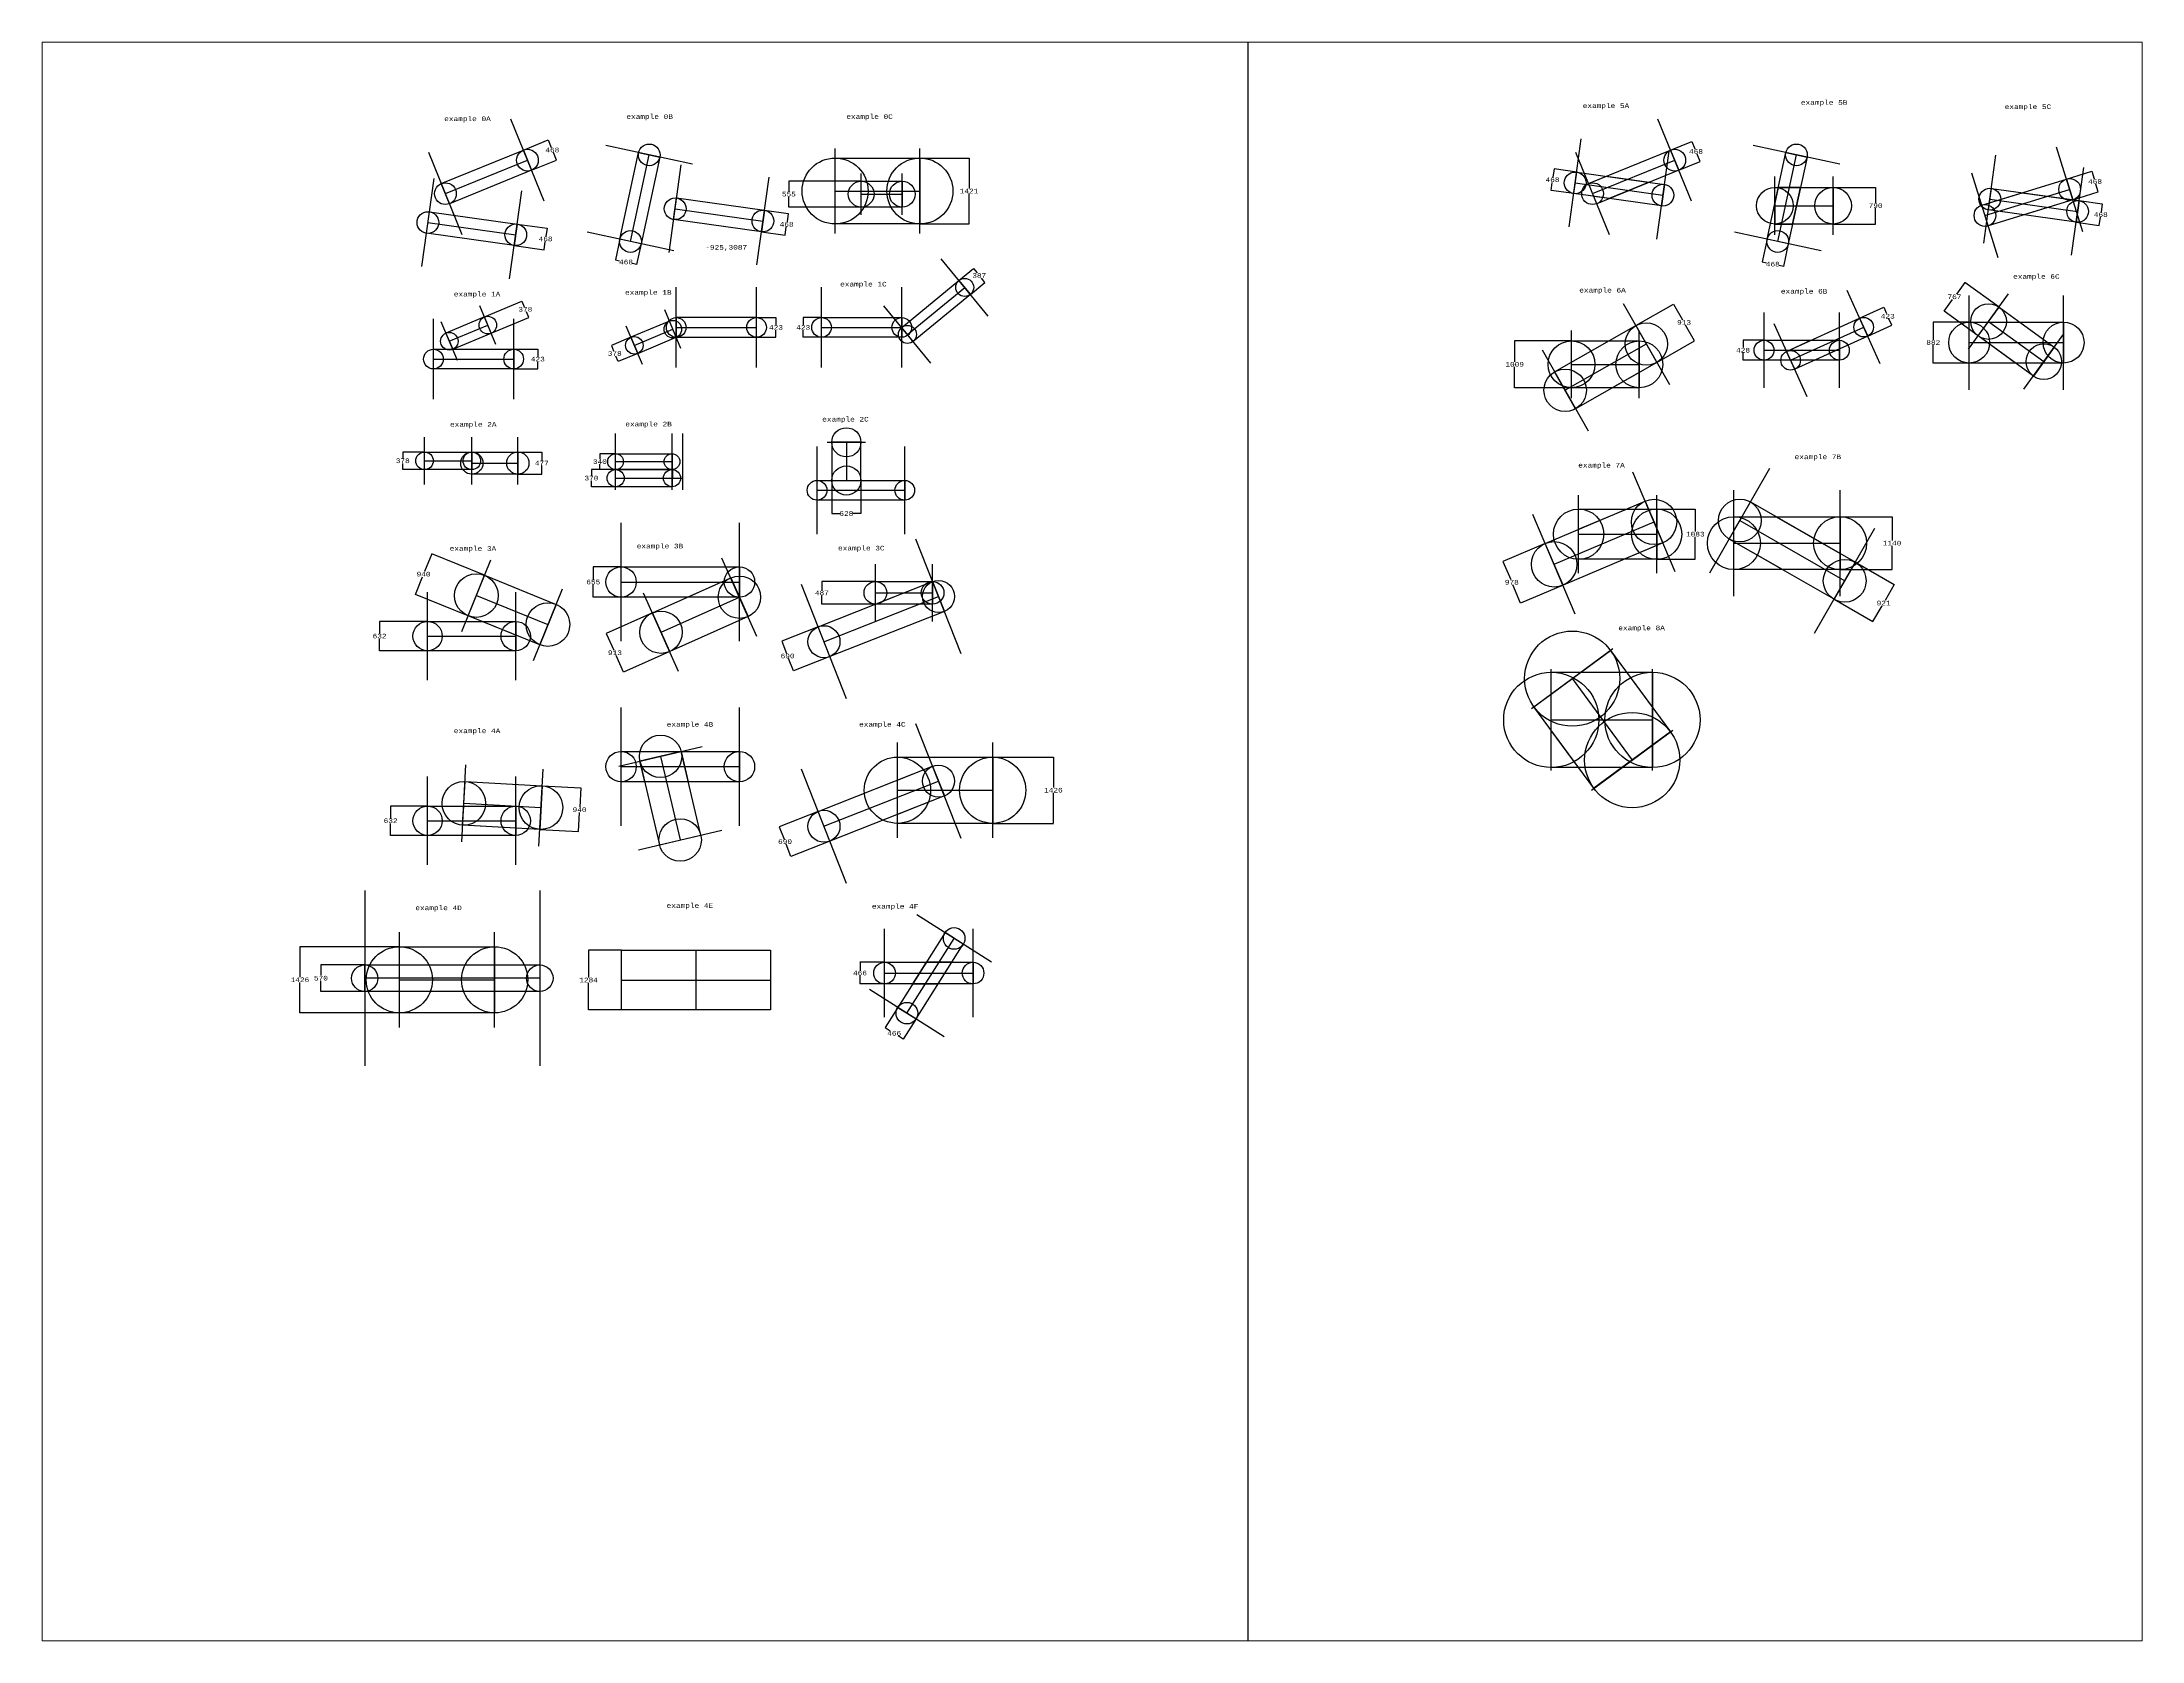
# Paper-space layout 'Layout1' of a CAD drawing. Header units: centimetres. Extents: x 1.05 to 9.48, y 0.8 to 7.22.
# The model-space entities are those that its viewports show. They can reach past a viewport. Long polylines and large blocks are cut down to what shows.
import ezdxf

# ---------------------------------------------------------------- set-up
doc = ezdxf.new("R2010")
doc.units = ezdxf.units.CM
doc.header["$MEASUREMENT"] = 0
for name, color, linetype in [('intersection', 1, 'Continuous'), ('Rectangle', 5, 'Continuous'), ('text', 7, 'Continuous')]:
    doc.layers.add(name, color=color, linetype=linetype)
doc.styles.get("Standard").update_dxf_attribs({"font": 'COUR.TTF', "height": 100})
doc.dimstyles.get("Standard").update_dxf_attribs({"dimtxt": 0.18, "dimasz": 0.18, "dimexe": 0.18, "dimexo": 0.0625, "dimgap": 0.09, "dimtad": 0, "dimtih": 1, "dimtoh": 1, "dimdec": 0, "dimzin": 0, "dimdsep": 46, "dimtxsty": 'Standard', "dimcen": 0.09, "dimadec": 0, "dimazin": 0, "dimtfac": 1, "dimtdec": 0, "dimtofl": 0, "dimtmove": 0, "dimatfit": 3, "dimfxl": 0, "dimtolj": 1, "dimtzin": 0, "dimarcsym": 0})

# ---------------------------------------------------------------- blocks, each defined once
blk = doc.blocks.new('*D68')
at = {"color": 0, "lineweight": -2}
for p, q in [((-9199.346434160052, 7056.681590075056), (-8663.32062581053, 7275.399534511958)), ((-8663.419282484072, 7275.164871219633), (-8598.049947388386, 7114.960134584297)), ((-9022.53782974069, 6623.365634445358), (-8486.512021391167, 6842.083578882261)), ((-8486.746684683494, 6842.182235555803), (-8552.11601977918, 7002.386972191136))]:
    blk.add_line(p, q, dxfattribs=at)
at = {"color": 0}
for points in [[(-8663.391505820251, 7275.176205104532), (-8663.447059147895, 7275.153537334734), (-8663.487285793464, 7275.331531202566)], [(-8486.718908019673, 6842.193569440702), (-8486.774461347317, 6842.170901670905), (-8486.678681374102, 6842.015575572868)]]:
    blk.add_solid(points, dxfattribs=at)
at = {"color": 0, "insert": (-8575.082983583783, 7058.673553387717), "char_height": 100, "attachment_point": 5}
blk.add_mtext('\\A1;468', dxfattribs=at)
blk = doc.blocks.new('*D69')
at = {"color": 0, "lineweight": -2}
for p, q in [((-9330.583454765583, 5464.743762594195), (-8687.760596573899, 5375.000116606567)), ((-9395.292745873126, 5001.238953941298), (-8752.469887681442, 4911.495307953669)), ((-8752.623270572805, 4911.698467222808), (-8728.151608097343, 5086.986019272425)), ((-8687.963755843037, 5374.846733715203), (-8712.435418318499, 5199.559181665587))]:
    blk.add_line(p, q, dxfattribs=at)
at = {"color": 0}
for points in [[(-8687.993467689746, 5374.850881746685), (-8687.934043996327, 5374.842585683722), (-8687.93886765415, 5375.025004795454)], [(-8752.652982419515, 4911.702615254289), (-8752.593558726096, 4911.694319191327), (-8752.648158761693, 4911.520196142557)]]:
    blk.add_solid(points, dxfattribs=at)
at = {"color": 0, "insert": (-8720.293513207922, 5143.272600469005), "char_height": 100, "attachment_point": 5}
blk.add_mtext('\\A1;468', dxfattribs=at)
blk = doc.blocks.new('*D74')
at = {"color": 0, "lineweight": -2}
for p, q in [((-4006.566664064321, 5761.741413274221), (-3494.916649453493, 5690.272839804773)), ((-3495.119819835318, 5690.119471633534), (-3519.604102999768, 5514.834262615313)), ((-4071.30953782698, 5298.241294291549), (-3559.659523216152, 5226.7727208221)), ((-3559.81289138739, 5226.975891203925), (-3535.32860822294, 5402.26110022215))]:
    blk.add_line(p, q, dxfattribs=at)
at = {"color": 0}
for points in [[(-3495.149531381406, 5690.12362181775), (-3495.090108289229, 5690.115321449319), (-3495.094918730025, 5690.297740910066)], [(-3559.842602933478, 5226.980041388141), (-3559.783179841301, 5226.97174101971), (-3559.837792492684, 5226.797621927393)]]:
    blk.add_solid(points, dxfattribs=at)
at = {"color": 0, "insert": (-3527.466355611353, 5458.54768141873), "char_height": 100, "attachment_point": 5}
blk.add_mtext('\\A1;468', dxfattribs=at)
blk = doc.blocks.new('*D75')
at = {"color": 0, "lineweight": -2}
for p, q in [((-7119.71444660586, 5137.454077890752), (-7215.573784740608, 4694.697827991151)), ((-6662.312003801521, 5038.423752653371), (-6758.171341936269, 4595.667502753769)), ((-7215.359772137515, 4694.835663420983), (-7125.514218341551, 4675.383571387988)), ((-6758.309177366102, 4595.881515356862), (-6848.154731162063, 4615.333607389857))]:
    blk.add_line(p, q, dxfattribs=at)
at = {"color": 0}
for points in [[(-7215.353424039744, 4694.864984090394), (-7215.366120235287, 4694.806342751573), (-7215.535696153978, 4694.873752007614)], [(-6758.30282926833, 4595.910836026273), (-6758.315525463873, 4595.852194687451), (-6758.133253349639, 4595.843426770232)]]:
    blk.add_solid(points, dxfattribs=at)
at = {"color": 0, "insert": (-6986.834474751808, 4645.358589388923), "char_height": 100, "attachment_point": 5}
blk.add_mtext('\\A1;468', dxfattribs=at)
blk = doc.blocks.new('*D76')
at = {"color": 0, "lineweight": -2}
for p, q in [((-656.9375, 6886.5), (402.1800000000003, 6886.5)), ((402.0000000000003, 6886.32), (402.0000000000001, 6231.004529914529)), ((401.9999999999999, 5465.68), (402.0000000000001, 6120.995470085471)), ((-656.9375, 5465.5), (402.18, 5465.5))]:
    blk.add_line(p, q, dxfattribs=at)
at = {"color": 0}
for points in [[(401.9700000000003, 6886.32), (402.0300000000003, 6886.32), (402.0000000000003, 6886.5)], [(401.97, 5465.68), (402.0299999999999, 5465.68), (401.9999999999999, 5465.5)]]:
    blk.add_solid(points, dxfattribs=at)
at = {"color": 0, "insert": (401.9999999999991, 6176), "char_height": 100, "attachment_point": 5}
blk.add_mtext('\\A1;1421', dxfattribs=at)
blk = doc.blocks.new('*D77')
at = {"color": 0, "lineweight": -2}
for p, q in [((-1922.0625, 6385.5), (-3480.18, 6385.500000000001)), ((-3480, 6385.320000000001), (-3480, 6163.00452991453)), ((-3480, 5830.680000000001), (-3480, 6052.995470085471)), ((-1922.0625, 5830.5), (-3480.18, 5830.500000000001))]:
    blk.add_line(p, q, dxfattribs=at)
at = {"color": 0}
for points in [[(-3480.03, 6385.320000000001), (-3479.97, 6385.320000000001), (-3480, 6385.500000000001)], [(-3480.03, 5830.680000000001), (-3479.97, 5830.680000000001), (-3480, 5830.500000000001)]]:
    blk.add_solid(points, dxfattribs=at)
at = {"color": 0, "insert": (-3480.000000000001, 6108), "char_height": 100, "attachment_point": 5}
blk.add_mtext('\\A1;555', dxfattribs=at)
blk = doc.blocks.new('*D78')
at = {"color": 0, "lineweight": -2}
for p, q in [((-10037.02218080965, 3462.32373623822), (-9229.08598207888, 3801.072889441002)), ((-9229.182381840856, 3800.837290022727), (-9179.771837120503, 3682.99030117821)), ((-9890.862541697205, 3113.724596975773), (-9082.926342966432, 3452.473750178554)), ((-9083.161942384704, 3452.570149940531), (-9132.572487105057, 3570.417138785048))]:
    blk.add_line(p, q, dxfattribs=at)
at = {"color": 0}
for points in [[(-9229.154715242501, 3800.848889994085), (-9229.21004843921, 3800.825690051369), (-9229.251981669004, 3801.003289612853)], [(-9083.134275786351, 3452.581749911889), (-9083.189608983059, 3452.558549969173), (-9083.092342556556, 3452.404150350405)]]:
    blk.add_solid(points, dxfattribs=at)
at = {"color": 0, "insert": (-9156.17216211278, 3626.703719981628), "char_height": 100, "attachment_point": 5}
blk.add_mtext('\\A1;378', dxfattribs=at)
blk = doc.blocks.new('*D79')
at = {"color": 0, "lineweight": -2}
for p, q in [((-9406.9375, 2766.5), (-8886.82, 2766.5)), ((-8887, 2766.32), (-8887, 2611.286581196581)), ((-9406.9375, 2343.5), (-8886.82, 2343.5)), ((-8887, 2343.679999999999), (-8887, 2498.713418803418))]:
    blk.add_line(p, q, dxfattribs=at)
at = {"color": 0}
for points in [[(-8887.03, 2766.32), (-8886.97, 2766.32), (-8887, 2766.5)], [(-8887.03, 2343.679999999999), (-8886.97, 2343.679999999999), (-8887, 2343.5)]]:
    blk.add_solid(points, dxfattribs=at)
at = {"color": 0, "insert": (-8887, 2554.999999999998), "char_height": 100, "attachment_point": 5}
blk.add_mtext('\\A1;423', dxfattribs=at)
blk = doc.blocks.new('*D80')
at = {"color": 0, "lineweight": -2}
for p, q in [((-6882.062654709859, 3025.306776669746), (-7303.858499728277, 2848.670249492583)), ((-7303.622941705287, 2848.573748623126), (-7254.258740560945, 2730.695440732408)), ((-7157.751987650568, 2500.243970448527), (-7207.116188794911, 2618.122278339246)), ((-6736.052643501608, 2676.644939602701), (-7157.848488520026, 2500.008412425538))]:
    blk.add_line(p, q, dxfattribs=at)
at = {"color": 0}
for points in [[(-7303.595270130918, 2848.585336719254), (-7303.650613279658, 2848.562160526999), (-7303.692470282053, 2848.739778069349)], [(-7157.724316076199, 2500.255558544654), (-7157.779659224939, 2500.232382352399), (-7157.682459073802, 2500.077941002304)]]:
    blk.add_solid(points, dxfattribs=at)
at = {"color": 0, "insert": (-7230.687464677929, 2674.408859535826), "char_height": 100, "attachment_point": 5}
blk.add_mtext('\\A1;378', dxfattribs=at)
blk = doc.blocks.new('*D81')
at = {"color": 0, "lineweight": -2}
for p, q in [((-4175.9375, 3448.5), (-3756.816002044637, 3448.5)), ((-3756.996002044637, 3448.32), (-3756.996002044637, 3293.286581196581)), ((-3756.996002044637, 3025.68), (-3756.996002044637, 3180.713418803419)), ((-4175.9375, 3025.5), (-3756.816002044638, 3025.5))]:
    blk.add_line(p, q, dxfattribs=at)
at = {"color": 0}
for points in [[(-3757.026002044637, 3448.32), (-3756.966002044637, 3448.32), (-3756.996002044637, 3448.5)], [(-3757.026002044638, 3025.68), (-3756.966002044637, 3025.68), (-3756.996002044637, 3025.5)]]:
    blk.add_solid(points, dxfattribs=at)
at = {"color": 0, "insert": (-3756.996002044638, 3237), "char_height": 100, "attachment_point": 5}
blk.add_mtext('\\A1;423', dxfattribs=at)
blk = doc.blocks.new('*D82')
at = {"color": 0, "lineweight": -2}
for p, q in [((-2776.0625, 3448.5), (-3170.373911902562, 3448.5)), ((-3170.193911902562, 3448.320000000001), (-3170.193911902562, 3293.286581196582)), ((-3170.193911902563, 3025.68), (-3170.193911902562, 3180.713418803419)), ((-2776.0625, 3025.5), (-3170.373911902563, 3025.5))]:
    blk.add_line(p, q, dxfattribs=at)
at = {"color": 0}
for points in [[(-3170.223911902563, 3448.320000000001), (-3170.163911902562, 3448.320000000001), (-3170.193911902562, 3448.5)], [(-3170.223911902563, 3025.68), (-3170.163911902563, 3025.68), (-3170.193911902563, 3025.5)]]:
    blk.add_solid(points, dxfattribs=at)
at = {"color": 0, "insert": (-3170.193911902563, 3237), "char_height": 100, "attachment_point": 5}
blk.add_mtext('\\A1;423', dxfattribs=at)
blk = doc.blocks.new('*D83')
at = {"color": 0, "lineweight": -2}
for p, q in [((185.2857410570668, 4248.611044239175), (498.8897772870641, 4506.005435694778)), ((430.8108812893456, 3949.468259746686), (744.4149175193429, 4206.862651202289)), ((498.8648388478737, 4505.752101776302), (575.3153035431535, 4412.606426905472)), ((744.1615836008668, 4206.88758964148), (667.7111189055872, 4300.03326451231))]:
    blk.add_line(p, q, dxfattribs=at)
at = {"color": 0}
for points in [[(498.8880282110126, 4505.77113473291), (498.8416494847343, 4505.733068819694), (498.7506411082309, 4505.891237955136)], [(744.1847729640058, 4206.906622598088), (744.1383942377274, 4206.868556684873), (744.2757813405096, 4206.748453462646)]]:
    blk.add_solid(points, dxfattribs=at)
at = {"color": 0, "insert": (621.5132112243703, 4356.319845708891), "char_height": 100, "attachment_point": 5}
blk.add_mtext('\\A1;387', dxfattribs=at)
blk = doc.blocks.new('*D84')
at = {"color": 0, "lineweight": -2}
for p, q in [((-11327.0625, 553), (-11796.9045267023, 553.0000000000001)), ((-11796.7245267023, 552.8200000000002), (-11796.7245267023, 420.2865811965814)), ((-11327.0625, 175), (-11796.9045267023, 175.0000000000001)), ((-11796.7245267023, 175.1800000000001), (-11796.7245267023, 307.713418803419))]:
    blk.add_line(p, q, dxfattribs=at)
at = {"color": 0}
for points in [[(-11796.7545267023, 552.8200000000002), (-11796.69452670229, 552.8200000000002), (-11796.7245267023, 553.0000000000001)], [(-11796.7545267023, 175.1800000000001), (-11796.69452670229, 175.1800000000001), (-11796.7245267023, 175.0000000000001)]]:
    blk.add_solid(points, dxfattribs=at)
at = {"color": 0, "insert": (-11796.7245267023, 363.9999999999983), "char_height": 100, "attachment_point": 5}
blk.add_mtext('\\A1;378', dxfattribs=at)
blk = doc.blocks.new('*D85')
at = {"color": 0, "lineweight": -2}
for p, q in [((-9317.9375, 552.5), (-8801.860875270104, 552.4999999999999)), ((-8802.040875270104, 552.3199999999999), (-8802.040875270104, 367.8079487179486)), ((-9317.9375, 75.5), (-8801.860875270104, 75.49999999999986)), ((-8802.040875270104, 75.67999999999986), (-8802.040875270104, 260.1920512820512))]:
    blk.add_line(p, q, dxfattribs=at)
at = {"color": 0}
for points in [[(-8802.070875270105, 552.3199999999999), (-8802.010875270103, 552.3199999999999), (-8802.040875270104, 552.4999999999999)], [(-8802.070875270105, 75.67999999999986), (-8802.010875270103, 75.67999999999986), (-8802.040875270104, 75.49999999999986)]]:
    blk.add_solid(points, dxfattribs=at)
at = {"color": 0, "insert": (-8802.040875270104, 313.9999999999985), "char_height": 100, "attachment_point": 5}
blk.add_mtext('\\A1;477', dxfattribs=at)
blk = doc.blocks.new('*D88')
at = {"color": 0, "lineweight": -2}
for p, q in [((-11263.0625, -3096), (-12296.2028840034, -3096)), ((-12296.0228840034, -3096.179999999999), (-12296.0228840034, -3355.713418803418)), ((-12296.0228840034, -3727.82), (-12296.0228840034, -3468.286581196581)), ((-11263.0625, -3728), (-12296.2028840034, -3728))]:
    blk.add_line(p, q, dxfattribs=at)
at = {"color": 0}
for points in [[(-12296.0528840034, -3096.179999999999), (-12295.9928840034, -3096.179999999999), (-12296.0228840034, -3096)], [(-12296.0528840034, -3727.82), (-12295.9928840034, -3727.82), (-12296.0228840034, -3728)]]:
    blk.add_solid(points, dxfattribs=at)
at = {"color": 0, "insert": (-12296.0228840034, -3412.000000000001), "char_height": 100, "attachment_point": 5}
blk.add_mtext('\\A1;632', dxfattribs=at)
blk = doc.blocks.new('*D89')
at = {"color": 0, "lineweight": -2}
for p, q in [((-11172.11158306703, -1641.904901426999), (-11325.77863335239, -2021.032247891045)), ((-10035.5093067999, -2102.395776971802), (-11172.21078686136, -1641.670468905387)), ((-11525.07358668297, -2512.732756748255), (-11371.40653639761, -2133.605410284208)), ((-10388.60653914313, -2973.557268609004), (-11525.30801920459, -2512.831960542589))]:
    blk.add_line(p, q, dxfattribs=at)
at = {"color": 0}
for points in [[(-11172.13938609336, -1641.893632366392), (-11172.0837800407, -1641.916170487606), (-11172.04396870339, -1641.738083269027)], [(-11525.1013897093, -2512.721487687648), (-11525.04578365664, -2512.744025808862), (-11525.14120104661, -2512.899574906229)]]:
    blk.add_solid(points, dxfattribs=at)
at = {"color": 0, "insert": (-11348.592584875, -2077.318829087628), "char_height": 100, "attachment_point": 5}
blk.add_mtext('\\A1;940', dxfattribs=at)
blk = doc.blocks.new('*D90')
at = {"color": 0, "lineweight": -2}
for p, q in [((-7094.0625, -1919.5), (-7692.211955003883, -1919.5)), ((-7692.031955003883, -1919.68), (-7692.031955003884, -2190.713418803419)), ((-7094.0625, -2574.5), (-7692.211955003884, -2574.5)), ((-7692.031955003884, -2574.32), (-7692.031955003884, -2303.286581196581))]:
    blk.add_line(p, q, dxfattribs=at)
at = {"color": 0}
for points in [[(-7692.061955003883, -1919.68), (-7692.001955003883, -1919.68), (-7692.031955003883, -1919.5)], [(-7692.061955003884, -2574.32), (-7692.001955003884, -2574.32), (-7692.031955003884, -2574.5)]]:
    blk.add_solid(points, dxfattribs=at)
at = {"color": 0, "insert": (-7692.031955003883, -2247.000000000001), "char_height": 100, "attachment_point": 5}
blk.add_mtext('\\A1;655', dxfattribs=at)
blk = doc.blocks.new('*D91')
at = {"color": 0, "lineweight": -2}
for p, q in [((-6419.14600516412, -2911.176393821452), (-7413.287711797882, -3354.979145036286)), ((-7413.049970629905, -3355.070134799716), (-7252.161755448283, -3715.46827199038)), ((-7041.018854390731, -4188.439571574208), (-7201.907069572354, -3828.041434383543)), ((-6046.968137520398, -3744.874561527351), (-7041.109844154161, -4188.677312742186))]:
    blk.add_line(p, q, dxfattribs=at)
at = {"color": 0}
for points in [[(-7413.022576385622, -3355.057905516004), (-7413.077364874189, -3355.082364083428), (-7413.123346332179, -3354.905769334012)], [(-7040.991460146447, -4188.427342290496), (-7041.046248635014, -4188.451800857921), (-7040.945478688457, -4188.603937039911)]]:
    blk.add_solid(points, dxfattribs=at)
at = {"color": 0, "insert": (-7227.034412510317, -3771.754853186962), "char_height": 100, "attachment_point": 5}
blk.add_mtext('\\A1;913', dxfattribs=at)
blk = doc.blocks.new('*D92')
at = {"color": 0, "lineweight": -2}
for p, q in [((-2849.638769279983, -3211.083147806941), (-3633.263633089975, -3520.149622264631)), ((-3633.030144179636, -3520.251027041389), (-3528.715332655674, -3784.73678246751)), ((-3380.000972283497, -4161.795700286794), (-3484.315783807459, -3897.309944860673)), ((-2596.477513250261, -3852.962714739442), (-3380.102377060254, -4162.029189197132))]:
    blk.add_line(p, q, dxfattribs=at)
at = {"color": 0}
for points in [[(-3633.002236372379, -3520.240020030257), (-3633.058051986894, -3520.26203405252), (-3633.096186246427, -3520.083580197841)], [(-3379.973064476239, -4161.784693275663), (-3380.028880090755, -4161.806707297926), (-3379.934930216706, -4161.963147130342)]]:
    blk.add_solid(points, dxfattribs=at)
at = {"color": 0, "insert": (-3506.515558231567, -3841.023363664091), "char_height": 100, "attachment_point": 5}
blk.add_mtext('\\A1;690', dxfattribs=at)
blk = doc.blocks.new('*D93')
at = {"color": 0, "lineweight": -2}
for p, q in [((-1616.0625, -2237.5), (-2768.174971799737, -2237.5)), ((-2767.994971799737, -2237.68), (-2767.994971799737, -2424.713418803419)), ((-2767.994971799737, -2724.32), (-2767.994971799737, -2537.286581196581)), ((-1616.0625, -2724.5), (-2768.174971799737, -2724.5))]:
    blk.add_line(p, q, dxfattribs=at)
at = {"color": 0}
for points in [[(-2768.024971799737, -2237.68), (-2767.964971799737, -2237.68), (-2767.994971799737, -2237.5)], [(-2768.024971799737, -2724.32), (-2767.964971799737, -2724.32), (-2767.994971799737, -2724.5)]]:
    blk.add_solid(points, dxfattribs=at)
at = {"color": 0, "insert": (-2767.994971799737, -2481), "char_height": 100, "attachment_point": 5}
blk.add_mtext('\\A1;487', dxfattribs=at)
blk = doc.blocks.new('*D94')
at = {"color": 0, "lineweight": -2}
for p, q in [((-11263.0625, -7073), (-12058.39877352598, -7073)), ((-12058.21877352598, -7073.18), (-12058.21877352598, -7332.713418803419)), ((-12058.21877352598, -7704.82), (-12058.21877352598, -7445.286581196581)), ((-11263.0625, -7705), (-12058.39877352598, -7705))]:
    blk.add_line(p, q, dxfattribs=at)
at = {"color": 0}
for points in [[(-12058.24877352598, -7073.18), (-12058.18877352598, -7073.18), (-12058.21877352598, -7073)], [(-12058.24877352598, -7704.82), (-12058.18877352598, -7704.82), (-12058.21877352598, -7705)]]:
    blk.add_solid(points, dxfattribs=at)
at = {"color": 0, "insert": (-12058.21877352598, -7389.000000000002), "char_height": 100, "attachment_point": 5}
blk.add_mtext('\\A1;632', dxfattribs=at)
blk = doc.blocks.new('*D95')
at = {"color": 0, "lineweight": -2}
for p, q in [((-8793.94492559672, -6636.722750387268), (-7962.215778424256, -6682.790830784539)), ((-7962.405457589586, -6682.960600670678), (-7985.270553816768, -7095.775001033176)), ((-8014.370888418527, -7621.162563788834), (-7991.505792191345, -7208.348163426338)), ((-8845.93026570485, -7575.284162556894), (-8014.201118532387, -7621.352242954164))]:
    blk.add_line(p, q, dxfattribs=at)
at = {"color": 0}
for points in [[(-7962.435411677208, -6682.958941564079), (-7962.375503501964, -6682.962259777278), (-7962.395502949991, -6682.780876144943)], [(-8014.400842506149, -7621.160904682235), (-8014.340934330905, -7621.164222895433), (-8014.380843058122, -7621.342288314569)]]:
    blk.add_solid(points, dxfattribs=at)
at = {"color": 0, "insert": (-7988.388173004058, -7152.061582229758), "char_height": 100, "attachment_point": 5}
blk.add_mtext('\\A1;940', dxfattribs=at)
blk = doc.blocks.new('*D96')
at = {"color": 0, "lineweight": -2}
for p, q in [((-12617.0625, -10496), (-13559.69774980528, -10496)), ((-13559.51774980528, -10496.18), (-13559.51774980528, -10724.71341880342)), ((-13559.51774980528, -11065.82), (-13559.51774980528, -10837.28658119658)), ((-12617.0625, -11066), (-13559.69774980528, -11066))]:
    blk.add_line(p, q, dxfattribs=at)
at = {"color": 0}
for points in [[(-13559.54774980528, -10496.18), (-13559.48774980528, -10496.18), (-13559.51774980528, -10496)], [(-13559.54774980528, -11065.82), (-13559.48774980528, -11065.82), (-13559.51774980528, -11066)]]:
    blk.add_solid(points, dxfattribs=at)
at = {"color": 0, "insert": (-13559.51774980528, -10781), "char_height": 100, "attachment_point": 5}
blk.add_mtext('\\A1;570', dxfattribs=at)
blk = doc.blocks.new('*D97')
at = {"color": 0, "lineweight": -2}
for p, q in [((-11870.0625, -10103), (-14012.30255965681, -10103)), ((-14012.12255965681, -10103.18), (-14012.12255965681, -10759.71341880342)), ((-14012.12255965681, -11528.82), (-14012.12255965681, -10872.28658119658)), ((-11870.0625, -11529), (-14012.30255965681, -11529))]:
    blk.add_line(p, q, dxfattribs=at)
at = {"color": 0}
for points in [[(-14012.15255965681, -10103.18), (-14012.09255965681, -10103.18), (-14012.12255965681, -10103)], [(-14012.15255965681, -11528.82), (-14012.09255965681, -11528.82), (-14012.12255965681, -11529)]]:
    blk.add_solid(points, dxfattribs=at)
at = {"color": 0, "insert": (-14012.12255965681, -10816), "char_height": 100, "attachment_point": 5}
blk.add_mtext('\\A1;1426', dxfattribs=at)
blk = doc.blocks.new('*D100')
at = {"color": 0, "lineweight": -2}
for p, q in [((-1133.968344683032, -11409.53122841822), (-1408.346105063973, -11843.46855082815)), ((-740.0984587490902, -11658.57442337521), (-1014.476219130031, -12092.51174578514)), ((-1408.097769539166, -11843.41260918786), (-1300.334017931263, -11911.55142852752)), ((-1014.532160770324, -12092.26341026034), (-1122.295912378227, -12024.12459092068))]:
    blk.add_line(p, q, dxfattribs=at)
at = {"color": 0}
for points in [[(-1408.081736715456, -11843.38725275744), (-1408.113802362876, -11843.43796561829), (-1408.249908121716, -11843.31641224561)], [(-1014.516127946614, -12092.23805382991), (-1014.548193594033, -12092.28876669076), (-1014.380022187774, -12092.3596072026)]]:
    blk.add_solid(points, dxfattribs=at)
at = {"color": 0, "insert": (-1211.314965154745, -11967.8380097241), "char_height": 100, "attachment_point": 5}
blk.add_mtext('\\A1;466', dxfattribs=at)
blk = doc.blocks.new('*D101')
at = {"color": 0, "lineweight": -2}
for p, q in [((-1418.0625, -10437), (-1947.184874993174, -10437)), ((-1947.004874993174, -10437.18), (-1947.004874993174, -10613.71341880342)), ((-1947.004874993174, -10902.82), (-1947.004874993174, -10726.28658119658)), ((-1418.0625, -10903), (-1947.184874993174, -10903))]:
    blk.add_line(p, q, dxfattribs=at)
at = {"color": 0}
for points in [[(-1947.034874993174, -10437.18), (-1946.974874993174, -10437.18), (-1947.004874993174, -10437)], [(-1947.034874993174, -10902.82), (-1946.974874993174, -10902.82), (-1947.004874993174, -10903)]]:
    blk.add_solid(points, dxfattribs=at)
at = {"color": 0, "insert": (-1947.004874993172, -10670), "char_height": 100, "attachment_point": 5}
blk.add_mtext('\\A1;466', dxfattribs=at)
blk = doc.blocks.new('*D102')
at = {"color": 0, "lineweight": -2}
for p, q in [((-2849.751318407139, -7188.127584251463), (-3688.465752306756, -7519.261698000239)), ((-3688.232227844529, -7519.36302087792), (-3583.827733673556, -7783.804383423906)), ((-3434.978059052264, -8160.818908363052), (-3539.382553223236, -7896.377545817069)), ((-2596.364948030329, -7829.918319076504), (-3435.079381929946, -8161.05243282528))]:
    blk.add_line(p, q, dxfattribs=at)
at = {"color": 0}
for points in [[(-3688.204323899537, -7519.352004079208), (-3688.260131789521, -7519.374037676633), (-3688.298328636801, -7519.195597207966)], [(-3434.950155107271, -8160.80789156434), (-3435.005962997256, -8160.829925161765), (-3434.911958259991, -8160.986332033007)]]:
    blk.add_solid(points, dxfattribs=at)
at = {"color": 0, "insert": (-3561.605143448394, -7840.090964620487), "char_height": 100, "attachment_point": 5}
blk.add_mtext('\\A1;690', dxfattribs=at)
blk = doc.blocks.new('*D103')
at = {"color": 0, "lineweight": -2}
for p, q in [((911.0625, -6019), (2219.387380469569, -6019.000000000001)), ((2219.207380469569, -6019.180000000001), (2219.207380469569, -6675.71341880342)), ((2219.207380469568, -7444.820000000001), (2219.207380469569, -6788.286581196582)), ((911.0625, -7445), (2219.387380469568, -7445.000000000001))]:
    blk.add_line(p, q, dxfattribs=at)
at = {"color": 0}
for points in [[(2219.177380469569, -6019.180000000001), (2219.237380469569, -6019.180000000001), (2219.207380469569, -6019.000000000001)], [(2219.177380469568, -7444.820000000001), (2219.237380469569, -7444.820000000001), (2219.207380469568, -7445.000000000001)]]:
    blk.add_solid(points, dxfattribs=at)
at = {"color": 0, "insert": (2219.20738046957, -6732), "char_height": 100, "attachment_point": 5}
blk.add_mtext('\\A1;1426', dxfattribs=at)
blk = doc.blocks.new('*D104')
at = {"color": 0, "lineweight": -2}
for p, q in [((12938.88158814704, 6187.525393345475), (12963.3532506225, 6362.812945395091)), ((13003.54110287681, 6650.67365983787), (12979.06944040135, 6475.386107788255)), ((13491.29274587312, 6582.761046058702), (13003.38771998545, 6650.876819107008)), ((13426.58345476558, 6119.256237405803), (12938.6784288779, 6187.372010454111))]:
    blk.add_line(p, q, dxfattribs=at)
at = {"color": 0}
for points in [[(13003.5113910301, 6650.677807869351), (13003.57081472352, 6650.669511806389), (13003.5659910657, 6650.851930918121)], [(12938.85187630033, 6187.529541376956), (12938.91129999375, 6187.521245313994), (12938.85669995815, 6187.347122265223)]]:
    blk.add_solid(points, dxfattribs=at)
at = {"color": 0, "insert": (12971.21134551193, 6419.099526591674), "char_height": 100, "attachment_point": 5}
blk.add_mtext('\\A1;468', dxfattribs=at)
blk = doc.blocks.new('*D105')
at = {"color": 0, "lineweight": -2}
for p, q in [((15514.69644129037, 7056.699066508062), (15973.58054415092, 7243.83449533298)), ((15973.48184104764, 7243.599851565958), (16038.82132870548, 7083.377640499305)), ((15691.41930415071, 6623.348135111292), (16150.30340701126, 6810.48356393621)), ((16150.06876324423, 6810.582267039493), (16084.7292755864, 6970.804478106143))]:
    blk.add_line(p, q, dxfattribs=at)
at = {"color": 0}
for points in [[(15973.5096199535, 7243.611179954602), (15973.45406214178, 7243.588523177314), (15973.41387071577, 7243.76652500111)], [(16150.09654215009, 6810.593595428138), (16150.04098433837, 6810.570938650849), (16150.1367335761, 6810.41559360434)]]:
    blk.add_solid(points, dxfattribs=at)
at = {"color": 0, "insert": (16061.77530214594, 7027.091059302723), "char_height": 100, "attachment_point": 5}
blk.add_mtext('\\A1;468', dxfattribs=at)
blk = doc.blocks.new('*D106')
at = {"color": 0, "lineweight": -2}
for p, q in [((19015.0625, 6255), (19930.86134724222, 6255)), ((19930.68134724222, 6254.82), (19930.68134724222, 5916.286581196581)), ((19015.0625, 5465), (19930.86134724222, 5465)), ((19930.68134724222, 5465.18), (19930.68134724222, 5803.713418803419))]:
    blk.add_line(p, q, dxfattribs=at)
at = {"color": 0}
for points in [[(19930.65134724222, 6254.82), (19930.71134724222, 6254.82), (19930.68134724222, 6255)], [(19930.65134724222, 5465.18), (19930.71134724222, 5465.18), (19930.68134724222, 5465)]]:
    blk.add_solid(points, dxfattribs=at)
at = {"color": 0, "insert": (19930.68134724222, 5860.000000000004), "char_height": 100, "attachment_point": 5}
blk.add_mtext('\\A1;790', dxfattribs=at)
blk = doc.blocks.new('*D107')
at = {"color": 0, "lineweight": -2}
for p, q in [((17593.28555339414, 5137.45407789075), (17487.64789363312, 4649.533599885655)), ((18050.68799619848, 5038.423752653369), (17945.05033643746, 4550.503274648274)), ((17487.86190623621, 4649.671435315488), (17577.70746003218, 4630.219343282493)), ((17944.91250100763, 4550.717287251367), (17855.06694721166, 4570.169379284362))]:
    blk.add_line(p, q, dxfattribs=at)
at = {"color": 0}
for points in [[(17487.86825433399, 4649.700755984899), (17487.85555813844, 4649.642114646078), (17487.68598221975, 4649.709523902118)], [(17944.9188491054, 4550.746607920778), (17944.90615290985, 4550.687966581956), (17945.08842502409, 4550.679198664737)]]:
    blk.add_solid(points, dxfattribs=at)
at = {"color": 0, "insert": (17716.38720362192, 4600.194361283427), "char_height": 100, "attachment_point": 5}
blk.add_mtext('\\A1;468', dxfattribs=at)
blk = doc.blocks.new('*D108')
at = {"color": 0, "lineweight": -2}
for p, q in [((24315.41654523441, 5968.743762594195), (24813.51523456841, 5899.204865722602)), ((24813.31207529928, 5899.051482831237), (24788.84041282381, 5723.763930781623)), ((24250.70725412687, 5505.238953941298), (24748.80594346087, 5435.700057069706)), ((24748.65256056951, 5435.903216338844), (24773.12422304497, 5611.19076838846))]:
    blk.add_line(p, q, dxfattribs=at)
at = {"color": 0}
for points in [[(24813.28236345257, 5899.055630862718), (24813.34178714599, 5899.047334799756), (24813.33696348816, 5899.22975391149)], [(24748.6228487228, 5435.907364370325), (24748.68227241622, 5435.899068307363), (24748.62767238062, 5435.724945258593)]]:
    blk.add_solid(points, dxfattribs=at)
at = {"color": 0, "insert": (24780.98231793439, 5667.477349585045), "char_height": 100, "attachment_point": 5}
blk.add_mtext('\\A1;468', dxfattribs=at)
blk = doc.blocks.new('*D109')
at = {"color": 0, "lineweight": -2}
for p, q in [((24042.15749293408, 6434.644166315888), (24589.48718323479, 6603.284125717754)), ((24589.36816513727, 6603.059104179976), (24640.87471393264, 6435.891942253363)), ((24179.96196527263, 5987.392640434204), (24727.29165557334, 6156.032599836071)), ((24727.06663403556, 6156.151617933587), (24675.56008524019, 6323.3187798602))]:
    blk.add_line(p, q, dxfattribs=at)
at = {"color": 0}
for points in [[(24589.39683510688, 6603.067937799998), (24589.33949516767, 6603.050270559955), (24589.31516341714, 6603.231123997623)], [(24727.09530400517, 6156.160451553608), (24727.03796406596, 6156.142784313565), (24727.11963575569, 6155.97959811594)]]:
    blk.add_solid(points, dxfattribs=at)
at = {"color": 0, "insert": (24658.21739958642, 6379.605361056781), "char_height": 100, "attachment_point": 5}
blk.add_mtext('\\A1;468', dxfattribs=at)
blk = doc.blocks.new('*D110')
at = {"color": 0, "lineweight": -2}
for p, q in [((13378.9375, 2946.5), (12155.26207060648, 2946.5)), ((12155.44207060648, 2946.320000000001), (12155.44207060648, 2498.286581196582)), ((12155.44207060648, 1937.68), (12155.44207060648, 2385.713418803419)), ((13378.9375, 1937.5), (12155.26207060648, 1937.5))]:
    blk.add_line(p, q, dxfattribs=at)
at = {"color": 0}
for points in [[(12155.41207060648, 2946.320000000001), (12155.47207060649, 2946.320000000001), (12155.44207060648, 2946.5)], [(12155.41207060648, 1937.68), (12155.47207060649, 1937.68), (12155.44207060648, 1937.5)]]:
    blk.add_solid(points, dxfattribs=at)
at = {"color": 0, "insert": (12155.44207060648, 2442.000000000002), "char_height": 100, "attachment_point": 5}
blk.add_mtext('\\A1;1009', dxfattribs=at)
blk = doc.blocks.new('*D111')
at = {"color": 0, "lineweight": -2}
for p, q in [((14765.05577115928, 3276.662903937111), (15579.24994665533, 3740.58590095889)), ((15579.18266512764, 3740.340394958899), (15773.02032604246, 3400.151407730875)), ((16031.00150511724, 2947.389258109689), (15837.16384420241, 3287.578245337713)), ((15217.05283562117, 2483.398979560216), (16031.24701111723, 2947.321976581995))]:
    blk.add_line(p, q, dxfattribs=at)
at = {"color": 0}
for points in [[(15579.20873075495, 3740.355246998258), (15579.15659950033, 3740.325542919541), (15579.09355289149, 3740.496788722742)], [(16031.02757074454, 2947.404110149047), (16030.97543948993, 2947.374406070331), (16031.09061735338, 2947.232864345847)]]:
    blk.add_solid(points, dxfattribs=at)
at = {"color": 0, "insert": (15805.09208512244, 3343.864826534294), "char_height": 100, "attachment_point": 5}
blk.add_mtext('\\A1;913', dxfattribs=at)
blk = doc.blocks.new('*D112')
at = {"color": 0, "lineweight": -2}
for p, q in [((19586.68513451878, 3435.635324310589), (20104.92658086225, 3670.720707213532)), ((20104.83701684349, 3670.482425265948), (20166.60164628874, 3534.323424219976)), ((19761.4287008862, 3050.416313859142), (20279.67014722967, 3285.501696762084)), ((20279.43186528209, 3285.591260780843), (20217.66723583684, 3421.750261826814))]:
    blk.add_line(p, q, dxfattribs=at)
at = {"color": 0}
for points in [[(20104.86433734068, 3670.494818426682), (20104.80969634629, 3670.470032105213), (20104.76265787908, 3670.64634824912)], [(20279.45918577928, 3285.603653941577), (20279.40454478489, 3285.578867620108), (20279.5062242465, 3285.427337797672)]]:
    blk.add_solid(points, dxfattribs=at)
at = {"color": 0, "insert": (20192.13444106279, 3478.036843023398), "char_height": 100, "attachment_point": 5}
blk.add_mtext('\\A1;423', dxfattribs=at)
blk = doc.blocks.new('*D113')
at = {"color": 0, "lineweight": -2}
for p, q in [((17526.9375, 2960), (17075.502527064, 2960)), ((17075.682527064, 2959.820000000001), (17075.682527064, 2802.286581196582)), ((17526.9375, 2532), (17075.502527064, 2532)), ((17075.682527064, 2532.18), (17075.682527064, 2689.713418803419))]:
    blk.add_line(p, q, dxfattribs=at)
at = {"color": 0}
for points in [[(17075.652527064, 2959.820000000001), (17075.712527064, 2959.820000000001), (17075.682527064, 2960)], [(17075.652527064, 2532.18), (17075.712527064, 2532.18), (17075.682527064, 2532)]]:
    blk.add_solid(points, dxfattribs=at)
at = {"color": 0, "insert": (17075.682527064, 2746.000000000003), "char_height": 100, "attachment_point": 5}
blk.add_mtext('\\A1;428', dxfattribs=at)
blk = doc.blocks.new('*D114')
at = {"color": 0, "lineweight": -2}
for p, q in [((21945.9375, 3352), (21172.82, 3352)), ((21173, 3351.820000000001), (21173, 2967.286581196582)), ((21173, 2470.18), (21173, 2854.713418803419)), ((21945.9375, 2470), (21172.82, 2470))]:
    blk.add_line(p, q, dxfattribs=at)
at = {"color": 0}
for points in [[(21172.97, 3351.820000000001), (21173.03, 3351.820000000001), (21173, 3352)], [(21172.97, 2470.18), (21173.03, 2470.18), (21173, 2470)]]:
    blk.add_solid(points, dxfattribs=at)
at = {"color": 0, "insert": (21173, 2911.000000000004), "char_height": 100, "attachment_point": 5}
blk.add_mtext('\\A1;882', dxfattribs=at)
blk = doc.blocks.new('*D115')
at = {"color": 0, "lineweight": -2}
for p, q in [((21854.16859791515, 4206.796987389278), (21670.03866254994, 3952.68487496753)), ((22588.9702640769, 3674.581123359778), (21854.12845647102, 4207.048360944895)), ((21404.33808138682, 3585.999600152621), (21588.46801675203, 3840.111712574368)), ((22138.92851543708, 3053.492221123375), (21404.08670783121, 3585.959458708492))]:
    blk.add_line(p, q, dxfattribs=at)
at = {"color": 0}
for points in [[(21854.1443049985, 4206.814590065236), (21854.19289083179, 4206.77938471332), (21854.27421397089, 4206.942744889151)], [(21404.31378847018, 3586.01720282858), (21404.36237430347, 3585.981997476663), (21404.23246533108, 3585.853842652748)]]:
    blk.add_solid(points, dxfattribs=at)
at = {"color": 0, "insert": (21629.25333965099, 3896.39829377095), "char_height": 100, "attachment_point": 5}
blk.add_mtext('\\A1;767', dxfattribs=at)
blk = doc.blocks.new('*D116')
at = {"color": 0, "lineweight": -2}
for p, q in [((12815.13552647339, -1414.786987469643), (11902.91321990199, -1801.379340440419)), ((11903.14918713921, -1801.47483631971), (12070.03208653215, -2195.259923483761)), ((12284.62257147461, -2701.618173040974), (12117.73967208167, -2307.833085876923)), ((13196.74938216672, -2315.261787307413), (12284.52707559532, -2701.854140278189))]:
    blk.add_line(p, q, dxfattribs=at)
at = {"color": 0}
for points in [[(11903.17680906558, -1801.463130373216), (11903.12156521283, -1801.486542266204), (11903.07895146025, -1801.309104761457)], [(12284.65019340099, -2701.60646709448), (12284.59494954824, -2701.629878987468), (12284.69280715357, -2701.783904599227)]]:
    blk.add_solid(points, dxfattribs=at)
at = {"color": 0, "insert": (12093.88587930691, -2251.546504680342), "char_height": 100, "attachment_point": 5}
blk.add_mtext('\\A1;978', dxfattribs=at)
blk = doc.blocks.new('*D117')
at = {"color": 0, "lineweight": -2}
for p, q in [((15215.0625, -674.5), (16046.18, -674.5000000000001)), ((16046, -674.6800000000001), (16046, -1159.713418803419)), ((16046, -1757.32), (16046, -1272.286581196581)), ((15215.0625, -1757.5), (16046.18, -1757.5))]:
    blk.add_line(p, q, dxfattribs=at)
at = {"color": 0}
for points in [[(16045.97, -674.6800000000001), (16046.03, -674.6800000000001), (16046, -674.5000000000001)], [(16045.97, -1757.32), (16046.03, -1757.32), (16046, -1757.5)]]:
    blk.add_solid(points, dxfattribs=at)
at = {"color": 0, "insert": (16046, -1215.999999999997), "char_height": 100, "attachment_point": 5}
blk.add_mtext('\\A1;1083', dxfattribs=at)
blk = doc.blocks.new('*D118')
at = {"color": 0, "lineweight": -2}
for p, q in [((19166.0625, -840), (20285.18, -840.0000000000005)), ((20285, -840.1800000000004), (20285, -1353.713418803419)), ((20285, -1979.82), (20285, -1466.286581196581)), ((19166.0625, -1980), (20285.18, -1980))]:
    blk.add_line(p, q, dxfattribs=at)
at = {"color": 0}
for points in [[(20284.97, -840.1800000000004), (20285.03, -840.1800000000004), (20285, -840.0000000000005)], [(20284.97, -1979.82), (20285.03, -1979.82), (20285, -1980)]]:
    blk.add_solid(points, dxfattribs=at)
at = {"color": 0, "insert": (20285, -1409.999999999997), "char_height": 100, "attachment_point": 5}
blk.add_mtext('\\A1;1140', dxfattribs=at)
blk = doc.blocks.new('*D119')
at = {"color": 0, "lineweight": -2}
for p, q in [((19494.42070630629, -1819.717652000276), (20332.82341703992, -2301.297951301214)), ((19035.6876849744, -2618.344608181771), (19874.09039570803, -3099.924907482709)), ((20332.57767893357, -2301.36438008327), (20135.6319548217, -2644.235193533232)), ((19874.02396692598, -3099.679169376354), (20070.96969103785, -2756.808355926393))]:
    blk.add_line(p, q, dxfattribs=at)
at = {"color": 0}
for points in [[(20332.5516650262, -2301.349437639578), (20332.60369284093, -2301.379322526961), (20332.66733359571, -2301.208296639064)], [(19873.99795301861, -3099.664226932663), (19874.04998083334, -3099.694111820046), (19873.93431226383, -3099.83525282056)]]:
    blk.add_solid(points, dxfattribs=at)
at = {"color": 0, "insert": (20103.30082292977, -2700.521774729809), "char_height": 100, "attachment_point": 5}
blk.add_mtext('\\A1;921', dxfattribs=at)
blk = doc.blocks.new('*D121')
at = {"color": 0, "lineweight": -2}
for p, q in [((-2555, -59.0625), (-2555, -772.18)), ((-1927, -59.0625), (-1927, -772.18)), ((-2554.82, -772), (-2377.115641025641, -772)), ((-1927.18, -772), (-2104.884358974359, -772))]:
    blk.add_line(p, q, dxfattribs=at)
at = {"color": 0}
for points in [[(-2554.82, -771.97), (-2554.82, -772.03), (-2555, -772)], [(-1927.18, -771.97), (-1927.18, -772.03), (-1927, -772)]]:
    blk.add_solid(points, dxfattribs=at)
at = {"color": 0, "insert": (-2241, -772), "char_height": 100, "attachment_point": 5}
blk.add_mtext('\\A1;628', dxfattribs=at)
blk = doc.blocks.new('*D150')
at = {"color": 0, "lineweight": -2}
for p, q in [((-7212.0625, 516), (-7549.68, 516.0000000000001)), ((-7549.5, 515.8200000000002), (-7549.5, 402.2865811965813)), ((-7212.0625, 176), (-7549.68, 176.0000000000001)), ((-7549.5, 176.1800000000001), (-7549.5, 289.7134188034189))]:
    blk.add_line(p, q, dxfattribs=at)
at = {"color": 0}
for points in [[(-7549.53, 515.8200000000002), (-7549.47, 515.8200000000002), (-7549.5, 516.0000000000001)], [(-7549.53, 176.1800000000001), (-7549.47, 176.1800000000001), (-7549.5, 176.0000000000001)]]:
    blk.add_solid(points, dxfattribs=at)
at = {"color": 0, "insert": (-7549.5, 345.9999999999989), "char_height": 100, "attachment_point": 5}
blk.add_mtext('\\A1;340', dxfattribs=at)
blk = doc.blocks.new('*D151')
at = {"color": 0, "lineweight": -2}
for p, q in [((-7212.124999999109, 175.9999894425677), (-7733.23893783423, 175.911963439555)), ((-7733.058907431393, 175.7319938475279), (-7733.037195705244, 47.19857504154115)), ((-7212.06249999911, -194.0000105574323), (-7733.17643783423, -194.088036560445)), ((-7732.996468242203, -193.9080061576081), (-7733.018179968353, -65.37458735162126))]:
    blk.add_line(p, q, dxfattribs=at)
at = {"color": 0}
for points in [[(-7733.028907431821, 175.7319989150954), (-7733.088907430964, 175.7319887799604), (-7733.058937836799, 175.9119938449599)], [(-7732.966468242631, -193.9080010900406), (-7733.026468241775, -193.9080112251756), (-7732.996437836799, -194.08800615504)]]:
    blk.add_solid(points, dxfattribs=at)
at = {"color": 0, "insert": (-7733.027687836799, -9.088006155040032), "char_height": 100, "attachment_point": 5}
blk.add_mtext('\\A1;370', dxfattribs=at)
blk = doc.blocks.new('*D153')
at = {"color": 0, "lineweight": -2}
for p, q in [((-7084.0625, -10179), (-7794.722045539521, -10179)), ((-7794.542045539521, -10179.18), (-7794.542045539521, -10764.71341880342)), ((-7794.542045539521, -11462.82), (-7794.542045539521, -10877.28658119658)), ((-7084.0625, -11463), (-7794.722045539522, -11463))]:
    blk.add_line(p, q, dxfattribs=at)
at = {"color": 0}
for points in [[(-7794.57204553952, -10179.18), (-7794.512045539521, -10179.18), (-7794.542045539521, -10179)], [(-7794.572045539521, -11462.82), (-7794.512045539522, -11462.82), (-7794.542045539521, -11463)]]:
    blk.add_solid(points, dxfattribs=at)
at = {"color": 0, "insert": (-7794.54204553952, -10821), "char_height": 100, "attachment_point": 5}
blk.add_mtext('\\A1;1284', dxfattribs=at)

msp = doc.modelspace()

# ---------------------------------------------------------------- linework, layer by layer
for p, q in [((-8750.5, 5956.5), (-9471.5, 7723.5)), ((15963.5, 5956), (15242.5, 7724)), ((13327, 5405.5), (13591, 7296.5)), ((-10517.5, 5235.5), (-11238.5, 7002.5)), ((-10878, 6119), (-9111, 6840)), ((-5554, 6752), (-7420, 7156)), ((-6891, 5088), (-6487, 6954)), ((-2484, 5262.5), (-2484, 7089.5)), ((-657, 5262.5), (-657, 7089.5)), ((14195.5, 5235), (13474.5, 7003)), ((13835, 6119), (15603, 6840)), ((15218, 5141.5), (15482, 7032.5)), ((19159, 6752), (17293, 7156)), ((17822, 5088), (18226, 6954)), ((22260, 5055.5), (22524, 6946.5)), ((24392, 5299), (23830, 7123)), ((-11386, 4551.5), (-11122, 6442.5)), ((-6061, 4849), (-5797, 6739)), ((-4171, 4585), (-3907, 6475)), ((-1922, 5665), (-1922, 6551)), ((-1036, 5665), (-1036, 6551)), ((13459, 6351), (15350, 6087)), ((17761, 5233), (17761, 6487)), ((19015, 5233), (19015, 6487)), ((22568, 4737), (22006, 6561)), ((24151, 4791.5), (24415, 6682.5)), ((-9495, 4287.5), (-9231, 6178.5)), ((-2484, 6176), (-657, 6176)), ((-1922, 6108), (-1036, 6108)), ((22287, 5649), (24111, 6211)), ((22392, 6001), (24283, 5737)), ((-11254.09, 5497), (-11253.91, 5497)), ((-11254, 5496.91), (-11254, 5497.09)), ((-11254, 5497), (-9363, 5233)), ((-5929, 5794), (-4039, 5530)), ((17761, 5860), (19015, 5860)), ((-5958, 4886), (-7824, 5290)), ((18755, 4886), (16889, 5290)), ((814, 3482.5), (-198, 4715.5)), ((-5905, 2372.5), (-5905, 4101.5)), ((-4176, 2372.5), (-4176, 4101.5)), ((-2776, 2372.5), (-2776, 4101.5)), ((-1047, 2372.5), (-1047, 4101.5)), ((-925, 3087), (308, 4099)), ((-9790, 2873), (-10138, 3703)), ((-419, 2470.5), (-1431, 3703.5)), ((14493, 3754), (15489, 2006)), ((20031, 2456), (19317, 4030)), ((21932.5, 2768.5), (22795.5, 3959.5)), ((21946, 1894.5), (21946, 3927.5)), ((23979, 1894.5), (23979, 3927.5)), ((-11136, 1690.5), (-11136, 3419.5)), ((-10620, 2525), (-10968, 3355)), ((-10794, 2940), (-9964, 3288)), ((-9407, 1690.5), (-9407, 3419.5)), ((-6635, 2435.5), (-6983, 3266.5)), ((-6809, 2851), (-5978, 3199)), ((-5804, 2783.5), (-6152, 3614.5)), ((-5905, 3237), (-4176, 3237)), ((-2776, 3237), (-1047, 3237)), ((13379, 1711), (13379, 3173)), ((14841, 1711), (14841, 3173)), ((17527, 1934.5), (17527, 3557.5)), ((18457, 1742), (17743, 3316)), ((18100, 2529), (19674, 3243)), ((19150, 1934.5), (19150, 3557.5)), ((22364, 3364), (23555, 2501)), ((12745, 2758), (13741, 1010)), ((14991, 2880), (13243, 1884)), ((17527, 2746), (19150, 2746)), ((21946, 2911), (23979, 2911)), ((23123.5, 1905.5), (23986.5, 3096.5)), ((-11136, 2555), (-9407, 2555)), ((13379, 2442), (14841, 2442)), ((-7212, -262), (-7212, 954)), ((-5996, -262), (-5996, 954)), ((-5762, -262), (-5762, 954)), ((-11327, -145), (-11327, 873)), ((-10309, -145), (-10309, 873)), ((-9318, -145), (-9318, 873)), ((-2872, -1216), (-2872, 674)), ((-2652, 763), (-1830, 763)), ((-2241, 763), (-2241, -59)), ((-982.0000000000001, -1216), (-982, 674)), ((-11327, 364), (-10309, 364)), ((-10309, 314), (-9318, 314)), ((-7212, 346), (-5996, 346)), ((15614, -2029), (14702, 123)), ((16358.5, -2051), (17655.5, 207)), ((-7212, -9), (-5762, -9)), ((-2872, -271), (-982, -271)), ((-2652, -59), (-1830, -59)), ((13533, -2057), (13533, -375)), ((15215, -2057), (15215, -375)), ((16878, -2554), (16878, -266)), ((19166, -2554), (19166, -266)), ((13462, -2941), (12550, -789)), ((-7094, -3522), (-7094, -972)), ((-4544, -3522), (-4544, -972)), ((230.4999999999995, -3792.5), (-742.5, -1325.5)), ((13006, -1865), (15158, -953)), ((13533, -1216), (15215, -1216)), ((17007, -922), (19265, -2219)), ((18616.5, -3348), (19913.5, -1090)), ((-10524.5, -3309), (-9899.5, -1767)), ((-4167, -3418.5), (-4921, -1729.5)), ((16878, -1410), (19166, -1410)), ((-7094, -2247), (-4544, -2247)), ((-1616, -3097.5), (-1616, -1864.5)), ((-383, -3097.5), (-383, -1864.5)), ((-11263, -4361.5), (-11263, -2462.5)), ((-10212, -2538), (-8670, -3163)), ((-9364, -4361.5), (-9364, -2462.5)), ((-8982.5, -3934), (-8357.5, -2392)), ((-5856, -4172.5), (-6610, -2483.5)), ((-6233, -3328), (-4544, -2574)), ((-2236.5, -4765.5), (-3209.5, -2298.5)), ((-2723, -3532), (-256, -2559)), ((-1616, -2481), (-383, -2481)), ((-11263, -3412), (-9364, -3412)), ((12517.5, -4974), (14272.5, -3682)), ((12944, -6307), (12944, -4127)), ((13395, -4328), (14687, -6083)), ((15124, -6307), (15124, -4127)), ((-7094.000000000001, -7499), (-7094, -4949)), ((-4544.000000000001, -7499), (-4544, -4949)), ((231, -7768.5), (-743, -5301.5)), ((12944, -5217), (15124, -5217)), ((-7144, -6214.5), (-5344, -5791.5)), ((-1141, -7758), (-1141, -5706)), ((911, -7758), (911, -5706)), ((13809.5, -6729), (15564.5, -5437)), ((-10527, -7844.5), (-10435, -6183.5)), ((-8866, -7936.5), (-8774, -6275.5)), ((-7094, -6224), (-4544, -6224)), ((-6244, -6003), (-5821, -7803)), ((-2236, -8742.5), (-3210, -6275.5)), ((-11263, -8338.5), (-11263, -6439.5)), ((-9364, -8338.5), (-9364, -6439.5)), ((-2723, -7509), (-256, -6535)), ((-1141, -6732), (911, -6732)), ((-10481, -7014), (-8820, -7106)), ((-11263, -7389), (-9364, -7389)), ((-6721, -8014.5), (-4921, -7591.5)), ((-12617, -8895), (-12617, -12667)), ((-8845, -8895), (-8845, -12667)), ((886, -10433), (-724, -9415)), ((-11870, -11842), (-11870, -9790)), ((-9818, -11842), (-9818, -9790)), ((-1418, -11623), (-1418, -9717)), ((-937, -11534), (81, -9924)), ((488, -11623), (488, -9717)), ((-8845, -10781), (-12617, -10781)), ((-11870, -10816), (-9818, -10816)), ((-7084, -10821), (-3873, -10821)), ((-5479, -10821), (-3873, -10821)), ((-1418, -10670), (488, -10670)), ((-132, -12043), (-1742, -11025))]:
    msp.add_line(p, q)
msp.add_xline((6408.176972067798, 8913.930238385794), (-1.846030418964108e-16, -1))
for centre, radius in [((-9111, 6840), 234), ((-6487, 6954), 234), ((-2484, 6176), 710.5), ((-657, 6176), 710.5), ((15603, 6840), 234), ((18226, 6954), 234), ((-10878, 6119), 234), ((-1922, 6108), 277.5), ((-1036, 6108), 277.5), ((13459, 6351), 234), ((13835, 6119), 234), ((24111, 6211), 234), ((-5929, 5794), 234), ((15350, 6087), 234), ((17761, 5860), 395), ((19015, 5860), 395), ((22287, 5649), 234), ((22392, 6001), 234), ((24283, 5737), 234), ((-11254, 5497), 234), ((-9363, 5233), 234), ((-4039, 5530), 234), ((-6891, 5088), 234), ((17822, 5088), 234), ((308, 4099), 193.5), ((22364, 3364), 383.5), ((-9964, 3288), 189), ((-5978, 3199), 189), ((-5905, 3237), 211.5), ((-4176, 3237), 211.5), ((-2776, 3237), 211.5), ((-1047, 3237), 211.5), ((-925, 3087), 193.5), ((14991, 2880), 456.5), ((19674, 3243), 211.5), ((21946, 2911), 441), ((23979, 2911), 441), ((-11136, 2555), 211.5), ((-10794, 2940), 189), ((-9407, 2555), 211.5), ((-6809, 2851), 189), ((13379, 2442), 504.5), ((14841, 2442), 504.5), ((17527, 2746), 214), ((18100, 2529), 211.5), ((19150, 2746), 214), ((23555, 2501), 383.5), ((13243, 1884), 456.5), ((-2241, 763), 314), ((-11327, 364), 189), ((-10309, 314), 238.5), ((-10309, 364), 189), ((-9318, 314), 238.5), ((-7212, 346), 170), ((-5996, 346), 170), ((-7212, -9), 185), ((-5996, -9), 185), ((-2241, -59), 314), ((-2872, -271), 212), ((-982, -271), 212), ((13533, -1216), 541.5), ((15158, -953), 489), ((15215, -1216), 541.5), ((16878, -1410), 570), ((17007, -922), 460.5), ((19166, -1410), 570), ((13006, -1865), 489), ((19265, -2219), 460.5), ((-10212, -2538), 470), ((-7094, -2247), 327.5), ((-4544, -2574), 456.5), ((-4544, -2247), 327.5), ((-1616, -2481), 243.5), ((-383, -2481), 243.5), ((-256, -2559), 345), ((-8670, -3163), 470), ((-11263, -3412), 316), ((-9364, -3412), 316), ((-6233, -3328), 456.5), ((-2723, -3532), 345), ((13395, -4328), 1025), ((12944, -5217), 1025), ((15124, -5217), 1025), ((14687, -6083), 1025), ((-6244, -6003), 456.5), ((-7094, -6224), 327.5), ((-4544, -6224), 327.5), ((-1141, -6732), 713), ((-256, -6535), 345), ((911, -6732), 713), ((-10481, -7014), 470), ((-8820, -7106), 470), ((-11263, -7389), 316), ((-9364, -7389), 316), ((-2723, -7509), 345), ((-5821, -7803), 456.5), ((81, -9924), 233), ((-11870, -10816), 713), ((-9818, -10816), 713), ((-12617, -10781), 285), ((-8845, -10781), 285), ((-1418, -10670), 233), ((488, -10670), 233), ((-937, -11534), 233)]:
    msp.add_circle(centre, radius)
at = {"layer": 'intersection'}
msp.add_line((-10878, 6119), (-10878, 6119), dxfattribs=at)
for points in [[(-1922, 6385.5), (-1036, 6385.5), (-1036, 5830.5), (-1922, 5830.5), (-1922, 6385.5)], [(14132.88563091147, 6493.18911499042), (15056.17107811093, 6364.290459220637), (14192.95110494212, 6012.26466699512), (13859.54540327656, 6058.810994461914), (13746.63856856983, 6335.675465698385), (14132.88563091147, 6493.18911499042)], [(17835.24083342208, 6255), (17761, 5912.09555652079), (17761, 5465), (18143.0442684, 5465), (18314.08392542036, 6255), (17835.24083342208, 6255)], [(22381.08897386569, 5922.845642348544), (23086.76465103521, 6140.274222704503), (24179.80939631502, 5987.675696658035), (23125.11926364856, 5662.380799253981), (22359.64535444623, 5769.24759567356), (22381.08897386569, 5922.845642348544)], [(22355.26470078589, 3352), (23034.15464173796, 3352), (23780.02087431991, 2811.544451118202), (23532.53736356003, 2470), (22944.1883478333, 2470), (22138.92851543708, 3053.492221123375), (22355.26470078589, 3352)], [(-10720.92018044378, 2765.700430368776), (-10719.01316092103, 2766.5), (-10721.25542168675, 2766.5), (-10720.92018044378, 2765.700430368776)], [(13378.9375, 2486.860959958483), (14185.61324497246, 2946.5), (14841, 2946.5), (14841, 2269.126311208565), (14258.98916466609, 1937.5), (13378.9375, 1937.5), (13378.9375, 2486.860959958483)], [(18538.155722103, 2960), (19150, 2960), (19150, 2773.059203037827), (18618.58937593622, 2532), (18098.63913595934, 2532), (18012.62821681629, 2721.609505225723), (18538.155722103, 2960)], [(13533, -1110.561894599629), (14561.95306708158, -674.5), (15039.97397769517, -674.5), (15215, -1087.5), (15215, -1459.943681608549), (14512.87149432193, -1757.5), (13533, -1757.5), (13533, -1110.561894599629)], [(16878, -1378.964215173887), (16878, -1146.581341557441), (17054.10097431355, -840), (17788.79043782778, -840), (19166.0625, -1631.108000282272), (19166.0625, -1980), (17924.36761922696, -1980), (16878, -1378.964215173887)], [(-5664.97302218742, -2574.5), (-4730.088933821861, -2157.150916147051), (-4544, -2574), (-4544, -2574.5), (-5664.97302218742, -2574.5)], [(-1615.927924515902, -2724.499989332905), (-383, -2238.225619428578), (-383, -2724.5), (-1615.927924515903, -2724.499989332905)], [(-9364, -3388.848505291531), (-10086.51583225526, -3096), (-9364, -3096), (-9364, -3388.848505291531)], [(-1615.927924515903, -2724.499989332905)], [(13579.73684210526, -4192), (14567.68177199781, -4192), (15124, -4947.679945931766), (15124, -5761.288319088319), (14471.02089783282, -6242), (13531.25042173438, -6242), (12944, -5444.303026204457), (12944, -4660.018233618234), (13579.73684210526, -4192)], [(-6584.038222680892, -6551.5), (-6688.394060679847, -6107.432604259764), (-5799.605939320153, -5898.567395740236), (-5646.166777319108, -6551.5), (-6584.038222680892, -6551.5)], [(-1140.937500005482, -6513.468216953848), (-382.6931851884051, -6214.10463258748), (-129.3068148115951, -6855.89536741252), (-1140.937500005482, -7255.298807776868), (-1140.937500005482, -6513.468216953848)], [(-10484.26791089705, -7073), (-9364, -7073), (-9364, -7546.589150181726), (-10506.99267005407, -7483.280706084813), (-10484.26791089705, -7073)], [(-5479.767832219451, -10179), (-3873, -10179), (-3873, -11463), (-5478.232167780549, -11463), (-5479.767832219451, -10179)], [(-11870.0625, -10496), (-9818, -10496), (-9818, -11066), (-11870, -11066), (-11870.0625, -10496)], [(-519.0386611241807, -10437), (-813.6895928011996, -10903), (-262.3501587515919, -10903), (32.30077292542921, -10437), (-519.0386611241807, -10437)]]:
    msp.add_lwpolyline(points, dxfattribs=at)
at = {"layer": 'Rectangle'}
for points in [[(-10966.40430220968, 6335.657977814849), (-9199.404302209681, 7056.657977814849), (-9022.595697790319, 6623.342022185151), (-10789.59569779032, 5902.342022185151), (-10966.40430220968, 6335.657977814849)], [(-7119.701221402171, 5137.515162618691), (-6715.701221402171, 7003.515162618691), (-6258.298778597829, 6904.484837381309), (-6662.298778597829, 5038.484837381309), (-7119.701221402171, 5137.515162618691)], [(-2484, 6886.5), (-657, 6886.5), (-657.0000000000002, 5465.5), (-2484, 5465.5), (-2484, 6886.5)], [(13746.63856856983, 6335.675465698385), (15514.63856856983, 7056.675465698385), (15691.36143143017, 6623.324534301615), (13923.36143143017, 5902.324534301615), (13746.63856856983, 6335.675465698385)], [(17593.28555339414, 5137.45407789075), (17997.29877859783, 7003.515162618691), (18454.70122140217, 6904.484837381309), (18050.68799619848, 5038.423752653369), (17593.28555339414, 5137.45407789075)], [(-1922, 6385.5), (-1036, 6385.5), (-1036, 5830.5), (-1922, 5830.5), (-1922, 6385.5)], [(13491.35464555377, 6582.752404326448), (15382.35464555377, 6318.752404326448), (15317.64535444623, 5855.247595673552), (13426.64535444623, 6119.247595673552), (13491.35464555377, 6582.752404326448)], [(22218.09776383073, 5872.625762940842), (24042.15749293408, 6434.644166315888), (24179.90223616927, 5987.374237059158), (22355.90223616927, 5425.374237059158), (22218.09776383073, 5872.625762940842)], [(-5896.62856311867, 6025.750059491336), (-4006.628563118671, 5761.750059491336), (-4071.371436881329, 5298.249940508664), (-5961.37143688133, 5562.249940508664), (-5896.62856311867, 6025.750059491336)], [(17761, 6255), (19015.0625, 6255), (19015, 5465), (17761, 5465), (17761, 6255)], [(22424.35464555377, 6232.752404326448), (24315.35464555377, 5968.752404326448), (24250.70725412687, 5505.238953941298), (22359.64535444623, 5769.24759567356), (22424.35464555377, 6232.752404326448)], [(-11221.64535444623, 5728.752404326448), (-9330.645354446227, 5464.752404326448), (-9395.354645553773, 5001.247595673552), (-11286.35464555377, 5265.247595673552), (-11221.64535444623, 5728.752404326448)], [(-802.2374298838607, 2937.428607753755), (-1047.762570116139, 3236.571392246245), (185.2374298838608, 4248.571392246245), (430.7625701161393, 3949.428607753755), (-802.2374298838605, 2937.428607753755)], [(22589.02087431991, 3674.544451118202), (23780.02087431991, 2811.544451118202), (23329.97912568009, 2190.455548881798), (22138.92851543708, 3053.492221123375), (22589.02087431991, 3674.544451118202)], [(-10867.07981955622, 3114.299569631224), (-10720.92018044378, 2765.700430368776), (-9890.862541697205, 3113.724596975773), (-10037.02218080965, 3462.32373623822), (-10867.07981955623, 3114.299569631223)], [(-6735.994994403412, 2676.669081463321), (-5905, 3024.666985341273), (-6051.005005596588, 3373.330918536679), (-6882.005005596588, 3025.330918536679), (-6735.994994403412, 2676.669081463321)], [(-5905, 3024.666985341273), (-4176, 3025.5), (-4176, 3448.5), (-5905, 3448.5), (-5905.348950171938, 3025.500287863606)], [(-2776, 3448.5), (-1047, 3448.5), (-1047, 3025.5), (-2776, 3025.5), (-2776, 3448.5)], [(13017.00146776905, 2280.631962188448), (14765.05577115928, 3276.662903937111), (15217.05283562117, 2483.398979560216), (13468.99853223095, 1487.368037811553), (13017.00146776905, 2280.631962188448)], [(18012.62821681629, 2721.609505225723), (19586.68513451878, 3435.635324310589), (19761.4287008862, 3050.416313859142), (18187.37178318371, 2336.390494774277), (18012.62821681629, 2721.609505225723)], [(21946, 3352), (23979, 3352), (23979, 2470), (21946, 2470), (21945.9375, 3352)], [(-11136, 2766.5), (-9406.9375, 2766.5), (-9406.9375, 2343.5), (-11136, 2343.5), (-11136, 2766.5)], [(13378.9375, 2946.5), (14841, 2946.5), (14841, 1937.5), (13378.9375, 1937.5), (13378.9375, 2946.5)], [(17526.9375, 2960), (19150, 2960), (19150, 2532), (17527, 2532), (17526.9375, 2960)], [(-11327.0625, 553), (-10309, 553), (-10309, 175), (-11327, 175), (-11327.0625, 553)], [(-10309, 552.5), (-9317.9375, 552.5), (-9318, 75.5), (-10309, 75.50000000000027), (-10309, 552.5)], [(-7212, 516), (-5996, 516), (-5996, 176), (-7212, 176), (-7212.0625, 516)], [(-2555, -59.0625), (-1927, -59.0625), (-1927, 763), (-2555, 763), (-2554.999993779857, -59.0625)], [(-7212.124999999109, 175.9999894425677), (-5987.616675924469, 176.2068320648778), (-5996, -194), (-7212, -194), (-7211.904844733595, 176.0000266309572)], [(-2872, -59), (-982, -59), (-982, -483), (-2872, -483), (-2872, -59)], [(12815.13552647339, -1414.786987469643), (14967.19307215334, -502.7626000811154), (15348.80692784666, -1403.237399918885), (13196.80692784666, -2315.237399918884), (12815.19307215334, -1414.762600081115)], [(13533, -674.5), (15215, -674.5), (15215, -1757.5), (13533, -1757.5), (13533, -674.5)], [(17236.36651066594, -522.6865219092526), (19494.42070630629, -1819.717652000276), (19035.6876849744, -2618.344608181771), (16777.63348933406, -1321.313478090748), (17236.36651066594, -522.6865219092542)], [(16878, -840), (19166.0625, -840), (19166.0625, -1980), (16878, -1980), (16878, -840)], [(-10035.45138382839, -2102.419254181399), (-8493.451383828387, -2727.419254181399), (-8846.548616171613, -3598.580745818601), (-10388.54861617161, -2973.580745818601), (-10035.45138382839, -2102.419254181399)], [(-7094.0625, -1919.5), (-4544, -1919.500000000001), (-4544, -2574.5), (-7094, -2574.5), (-7094.0625, -1919.5)], [(-6419.088933821861, -2911.150916147051), (-4730.088933821861, -2157.150916147051), (-4357.911066178139, -2990.849083852949), (-6046.968137520398, -3744.874561527351), (-6419.088933821861, -2911.150916147051)], [(-2849.580628014861, -3211.06021653375), (-382.5806280148606, -2238.06021653375), (-129.4193719851393, -2879.93978346625), (-2596.41937198514, -3852.93978346625), (-2849.638769279983, -3211.083147806941)], [(-1616.0625, -2237.5), (-383, -2237.5), (-383, -2724.5), (-1615.927924515902, -2724.499989332905), (-1616.0625, -2237.5)], [(-11263, -3096), (-9364, -3096.000000000001), (-9364, -3728), (-11263, -3728), (-11263.0625, -3096.000006180775)], [(14220.44223667954, -3720.32400581768), (15512.44223667954, -5475.32400581768), (13861.55776332046, -6690.67599418232), (12569.55776332046, -4935.67599418232), (14220.44223667954, -3720.32400581768)], [(12944, -4192), (15124, -4192), (15124, -6242), (12944, -6242), (12944, -4192)], [(-7094.000000000001, -5896.5), (-4544, -5896.5), (-4544, -6551.5), (-7094.000000000002, -6551.5), (-7094, -5896.5)], [(-5376.605939320153, -7698.567395740236), (-5799.605939320153, -5898.567395740236), (-6688.394060679847, -6107.432604259764), (-6265.394060679847, -7907.432604259764), (-5376.605939320153, -7698.567395740236)], [(-2849.693185188405, -7188.10463258748), (-382.693185188405, -6214.10463258748), (-129.3068148115951, -6855.89536741252), (-2596.306814811595, -7829.89536741252), (-2849.693185188405, -7188.10463258748)], [(-1141, -6019), (911, -6019), (911.0625, -7445), (-1140.937500005482, -7444.999997260695), (-1140.937500005482, -6019.000002739305)], [(-10455.00732994593, -6544.719293915187), (-8793.94492559672, -6636.722750387268), (-8845.93026570485, -7575.284162556894), (-10506.99267005407, -7483.280706084813), (-10455.00732994593, -6544.719293915187)], [(-11263.0625, -7073), (-9364, -7073), (-9364, -7705), (-11263, -7705), (-11263.0625, -7073)], [(-10481, -7014)], [(-115.9349429669703, -9799.478402521505), (-1133.968344683032, -11409.53122841822), (-740.0984587490902, -11658.57442337521), (277.9349429669768, -10048.5215974785), (-115.9349429669698, -9799.478402521507)], [(-11870.0625, -10103), (-9818, -10103), (-9818, -11529), (-11870, -11529), (-11870, -10103)], [(-5478.232167780549, -11463), (-5479.767832219451, -10179), (-3873, -10179), (-3873, -11463), (-5478.232167780549, -11463)], [(-12617, -10496), (-8845, -10496), (-8845, -11066), (-12617.0625, -11066), (-12617, -10496)], [(-1418, -10437), (488, -10437), (487.9999999999999, -10903), (-1418.0625, -10903), (-1418, -10437)]]:
    msp.add_lwpolyline(points, dxfattribs=at)
msp.add_lwpolyline([(-7084, -10179), (-3873, -10179), (-3873, -11463), (-7084, -11463)], close=True, dxfattribs=at)

# ---------------------------------------------------------------- texts
at = {"insert": (-5280.030237164196, 5012.95870401361), "char_height": 100, "width": 953.7948717948718, "attachment_point": 1}
msp.add_mtext('-925,3087', dxfattribs=at)
at = {"layer": 'text'}
for s, p in [('example 5B', (18322.008580718, 8033.71941190544)), ('example 0A', (-10903, 7682)), ('example 0B', (-6978.991476141833, 7729.719383360723)), ('example 0C', (-2240.991455499185, 7729.719406922035)), ('example 5A', (13621.00851124933, 7964.719379708724)), ('example 5C', (22711.00855122168, 7942.719374343898)), ('example 1C', (-2374.991480901372, 4119.719394827458)), ('example 6A', (13547.008580718, 3989.71941190544)), ('example 6B', (17890.00855122168, 3966.719374343898)), ('example 6C', (22893.00853383119, 4284.719389781581)), ('example 1A', (-10696.99147614183, 3904.719383360723)), ('example 1B', (-7008.991453644514, 3941.719401542548)), ('example 2A', (-10778.99145364451, 1098.719401542548)), ('example 2B', (-7001.991443028412, 1105.719396256536)), ('example 2C', (-2760.9914731139, 1209.719398610883)), ('example 7B', (18186.00854623711, 399.7194166763511)), ('example 7A', (13525.00856004495, 218.719414060266)), ('example 3A', (-10785.99144302841, -1574.280603743464)), ('example 3B', (-6756.991429583664, -1522.280588879774)), ('example 3C', (-2419.991453632552, -1566.280589794325)), ('example 8A', (14389.00851825079, -3285.280601516977)), ('example 4A', (-10696.99142958366, -5502.280588879774)), ('example 4B', (-6110.991500056713, -5362.280580404869)), ('example 4C', (-1966.991410009461, -5362.280580067847)), ('example 4D', (-11525.99140708635, -9315.28058902602)), ('example 4E', (-6112.991454747622, -9266.280601971856)), ('example 4F', (-1690.991423914427, -9282.280612209812))]:
    msp.add_text(s, height=100, dxfattribs=at).set_placement(p)

# ---------------------------------------------------------------- dimensions: what is measured, and where the dimension line sits
for p1, p2, distance, picture, middle in [((-9199.404302209681, 7056.65797781485), (-9022.595697790319, 6623.342022185151), 578.8135895395603, '*D68', (-8575.082983583783, 7058.673553387717)), ((15514.63856856983, 7056.675465698385), (15691.36143143017, 6623.324534301615), 495.4572053468445, '*D105', (16061.77530214594, 7027.091059302723)), ((-1922, 6385.5), (-1922, 5830.5), -1558, '*D77', (-3480.000000000001, 6108)), ((13491.35464555377, 6582.752404326449), (13426.64535444623, 6119.247595673552), -492.519356948841, '*D104', (12971.21134551193, 6419.099526591674)), ((24042.09776383073, 6434.625762940842), (24179.90223616927, 5987.374237059158), 572.6033969399874, '*D109', (24658.21739958642, 6379.605361056781)), ((19015, 6255), (19015, 5465), 915.6813472422218, '*D106', (19930.68134724222, 5860.000000000004)), ((24315.35464555377, 5968.752404326448), (24250.64535444623, 5505.247595673552), 502.8118812200304, '*D108', (24780.98231793439, 5667.477349585045)), ((-9330.645354446227, 5464.752404326448), (-9395.35464555377, 5001.247595673551), 648.9396230707523, '*D69', (-8720.293513207922, 5143.272600469005)), ((-4006.628563118671, 5761.750059491336), (-4071.371436881329, 5298.249940508664), 516.4998578626793, '*D74', (-3527.466355611353, 5458.54768141873)), ((-7119.701221402171, 5137.515162618691), (-6662.29877859783, 5038.484837381309), -452.8969694519042, '*D75', (-6986.834474751808, 4645.358589388923)), ((17593.29877859783, 5137.515162618691), (18050.70122140217, 5038.484837381309), -499.10760755821127, '*D107', (17716.38720362192, 4600.194361283427)), ((430.7625701161393, 3949.428607753755), (185.2374298838606, 4248.571392246245), -405.5909720492606, '*D83', (621.5132112243703, 4356.319845708891)), ((22138.97912568009, 3053.455548881798), (22589.02087431991, 3674.544451118202), 907.359134028119, '*D115', (21629.25333965099, 3896.39829377095)), ((-9890.920180443776, 3113.700430368776), (-10037.07981955622, 3462.299569631224), -875.9600593605445, '*D78', (-9156.17216211278, 3626.703719981628)), ((15216.99853223095, 2483.368037811552), (14765.00146776905, 3276.631962188448), -936.9719848291585, '*D111', (15805.09208512244, 3343.864826534294)), ((19586.62821681629, 3435.609505225723), (19761.37178318371, 3050.390494774277), 568.9513306020591, '*D112', (20192.13444106279, 3478.036843023398)), ((-4176, 3448.5), (-4176, 3025.5), 419.00399795536305, '*D81', (-3756.996002044638, 3237)), ((-2776, 3448.5), (-2776, 3025.5), -394.1939119025629, '*D82', (-3170.193911902563, 3237)), ((21946, 3352), (21946, 2470), -773, '*D114', (21173, 2911.000000000004)), ((-9407, 2766.5), (-9407, 2343.5), 520, '*D79', (-8887, 2554.999999999998)), ((-6882.005005596588, 3025.330918536679), (-6735.994994388337, 2676.669081469634), -457.17037170447543, '*D80', (-7230.687464677929, 2674.408859535826)), ((13379, 2946.5), (13379, 1937.5), -1223.5579293935207, '*D110', (12155.44207060648, 2442.000000000002)), ((17527, 2960), (17527, 2532), -451.3174729359998, '*D113', (17075.682527064, 2746.000000000003)), ((-11327, 553), (-11327, 175), -469.72452670230086, '*D84', (-11796.7245267023, 363.9999999999983)), ((-9318, 552.5), (-9318, 75.5), 515.9591247298958, '*D85', (-8802.040875270104, 313.9999999999985)), ((-7212, 516), (-7212, 176), -337.5, '*D150', (-7549.5, 345.9999999999989)), ((-7212.0625, 176), (-7212, -194), -520.9964452697508, '*D151', (-7733.027687836799, -9.088006155040032)), ((-2555, -59), (-1927, -59), -713, '*D121', (-2241, -772)), ((15215, -674.5), (15215, -1757.5), 831, '*D117', (16046, -1215.999999999997)), ((19166, -1980), (19166, -840), -1119, '*D118', (20285, -1409.999999999997)), ((-10388.54861617161, -2973.580745818601), (-10035.45138382839, -2102.419254181399), 1226.4052532609403, '*D89', (-11348.592584875, -2077.318829087628)), ((12815.19307215334, -1414.762600081115), (13196.80692784666, -2315.237399918884), -990.6413929613068, '*D116', (12093.88587930691, -2251.546504680342)), ((-7094, -1919.5), (-7094, -2574.5), -598.0319550038839, '*D90', (-7692.031955003883, -2247.000000000001)), ((-1616, -2237.5), (-1616, -2724.5), -1151.994971799737, '*D93', (-2767.994971799737, -2481)), ((19494.36651066594, -1819.686521909253), (19035.63348933406, -2618.313478090748), 966.7530652983095, '*D119', (20103.30082292977, -2700.521774729809)), ((-11263, -3728), (-11263, -3096), 1033.0228840033997, '*D88', (-12296.0228840034, -3412.000000000001)), ((-6419.088933821861, -2911.150916147051), (-6046.911066178139, -3744.849083852949), -1088.5875173736451, '*D91', (-7227.034412510317, -3771.754853186962)), ((-2849.580628014861, -3211.06021653375), (-2596.41937198514, -3852.93978346625), -842.254159551137, '*D92', (-3506.515558231567, -3841.023363664091)), ((911, -6019), (911, -7445), 1308.2073804695679, '*D103', (2219.20738046957, -6732)), ((-8794.007329945935, -6636.719293915187), (-8845.992670054065, -7575.280706084813), 832.8864869578803, '*D95', (-7988.388173004058, -7152.061582229758)), ((-11263, -7073), (-11263, -7705), -795.2187735259795, '*D94', (-12058.21877352598, -7389.000000000002)), ((-2849.693185188405, -7188.10463258748), (-2596.306814811595, -7829.89536741252), -901.5984768573146, '*D102', (-3561.605143448394, -7840.090964620487)), ((-11870, -10103), (-11870, -11529), -2142.1225596568092, '*D97', (-14012.12255965681, -10816)), ((-7084, -10179), (-7084, -11463), -710.5420455395206, '*D153', (-7794.54204553952, -10821)), ((-12617, -10496), (-12617, -11066), -942.5177498052799, '*D96', (-13559.51774980528, -10781)), ((-1418, -10437), (-1418, -10903), -529.0048749931741, '*D101', (-1947.004874993172, -10670)), ((-1133.93494296697, -11409.4784025215), (-740.0650570330297, -11658.5215974785), -513.28755955041, '*D100', (-1211.314965154745, -11967.8380097241))]:
    dim = msp.add_aligned_dim(p1=p1, p2=p2, distance=distance, dimstyle='Standard')
    dim.commit()
    dim.dimension.update_dxf_attribs({"geometry": picture, "text_midpoint": middle})
dim = msp.add_linear_dim(base=(401.9999999999999, 5465.5), p1=(-657, 6886.5), p2=(-657, 5465.5), angle=90, dimstyle='Standard')
dim.commit()
dim.dimension.update_dxf_attribs({"geometry": '*D76', "text_midpoint": (401.9999999999991, 6176)})

psp = doc.layouts.get("Layout1")

# ---------------------------------------------------------------- viewports
at = {"layer": 'Rectangle'}
psp.add_viewport(center=(5.267083776278758, 4.010416503966323), size=(8.427334042046013, 6.416666406346117), view_center_point=(3050.51653280147, -7836.233161333785), view_height=34444.42814013724, dxfattribs=at)

doc.saveas('drawing.dxf')
